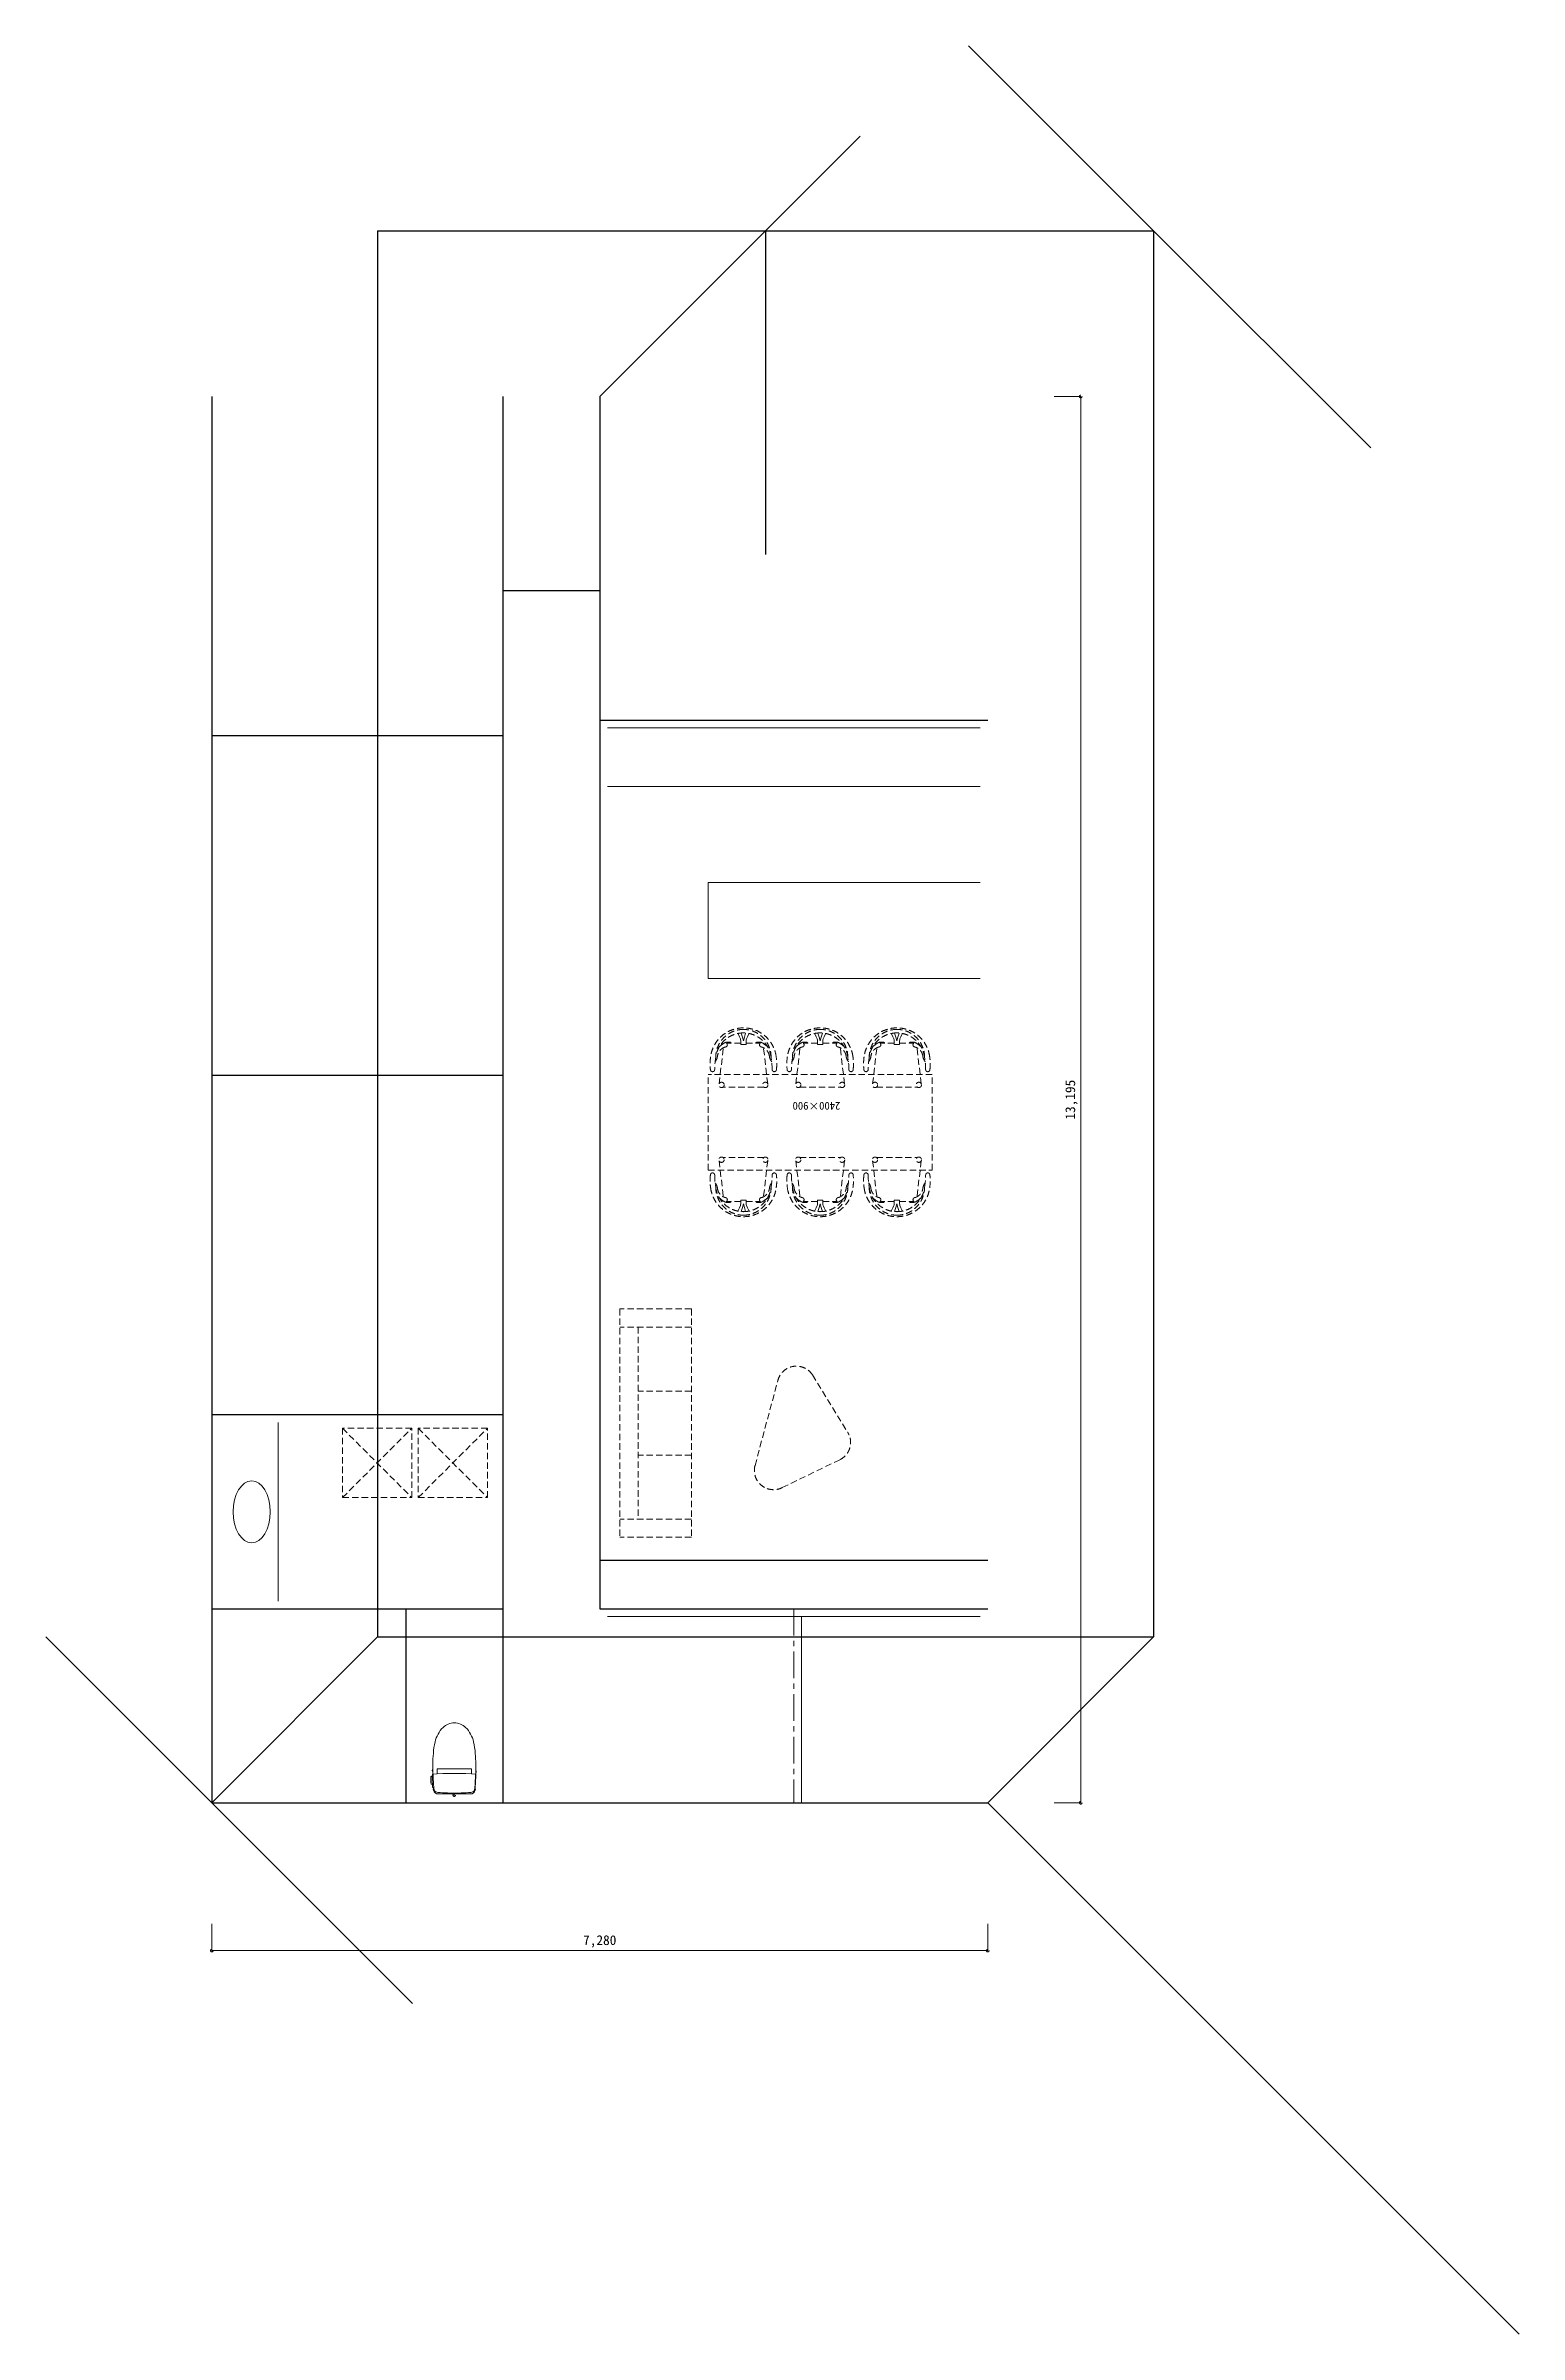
# Model space of a CAD drawing. Units: millimetres at full size, sheet at 1:50. Extents: x -18962 to 31470, y -20980 to 29837.
# Drawn here: x 17646 to 31470, y -13440 to 8032 of the extents above; entities that cross this region are included whole.
import ezdxf
from ezdxf.enums import TextEntityAlignment as Align

# ---------------------------------------------------------------- set-up
doc = ezdxf.new("R2010")
doc.units = ezdxf.units.MM
doc.header["$LTSCALE"] = 50
doc.header["$PDMODE"] = 32
doc.header["$PDSIZE"] = 25
doc.linetypes.add('CHAIN1', pattern=[8, 5, -1, 1, -1])
doc.linetypes.add('DASHED1', pattern=[1.8, 1.2, -0.6])
doc.layers.add('0-0', color=4, linetype='DASHED1', lineweight=9)
doc.styles.add('ＭＳ ゴシック', font='')
doc.styles.get('ＭＳ ゴシック').set_extended_font_data('MS Gothic')

msp = doc.modelspace()

# ---------------------------------------------------------------- texts
at = {"layer": '0-0', "style": 'ＭＳ ゴシック'}
for s, height, rotation, p in [('13,195', 91.64, 90, (27331.24, -2044.08)), ('2400×900', 73.31, 180, (25101.32, -1857.09))]:
    msp.add_text(s, height=height, rotation=rotation, dxfattribs=at).set_placement(p, align=Align.BOTTOM_LEFT)
msp.add_text('7,280', height=91.64, dxfattribs=at).set_placement((22687.78, -9816.24), align=Align.BOTTOM_LEFT)

# ---------------------------------------------------------------- linework, layer by layer
at = {"layer": '0-0', "color": 7, "linetype": 'Continuous', "lineweight": 25}
for p, q in [((28039.66, 6296.56), (26304.42, 8031.8)), ((22844.03, 4740.92), (25285.6, 7182.49)), ((20759.66, 6296.56), (28039.66, 6296.56)), ((20759.66, 6296.56), (20759.66, -6898.44)), ((24399.66, 6296.56), (24399.66, 3259.06)), ((28039.66, 6296.56), (28039.66, -6898.44)), ((28039.66, 6296.56), (30077.67, 4258.55)), ((19204.03, 4740.92), (19204.03, -8454.08)), ((21934.03, 4740.92), (21934.03, -8454.08)), ((22844.03, 4740.92), (22844.03, -6634.08)), ((21934.03, 2920.92), (22844.03, 2920.92)), ((21934.03, 1555.92), (19204.03, 1555.92)), ((22844.03, 1703.42), (26484.03, 1703.42)), ((21934.03, -1629.08), (19204.03, -1629.08)), ((21934.03, -4814.08), (19204.03, -4814.08)), ((22844.03, -6179.08), (26484.03, -6179.08)), ((19204.03, -6634.08), (21934.03, -6634.08)), ((21024.03, -6634.08), (21024.03, -8454.08)), ((22844.03, -6634.08), (26484.03, -6634.08)), ((19204.03, -8454.08), (17645.94, -6895.99)), ((19204.03, -8454.08), (20759.66, -6898.44)), ((20759.66, -6898.44), (28039.66, -6898.44)), ((26484.03, -8454.08), (28039.66, -6898.44)), ((19204.03, -8454.08), (26484.03, -8454.08)), ((19204.03, -8454.08), (21087.1, -10337.15)), ((26484.03, -8454.08), (31470.4, -13440.45))]:
    msp.add_line(p, q, dxfattribs=at)
at = {"layer": '0-0', "color": 6, "linetype": 'Continuous'}
for p, q in [((27356.24, 4740.92), (27106.24, 4740.92)), ((27356.24, -8454.08), (27356.24, 4740.92)), ((21275.03, -8142.96), (21276.87, -8142.96)), ((21275.03, -8158.96), (21277.21, -8158.96)), ((21276.55, -8110.03), (21276.67, -8090.49)), ((21276.74, -8134.44), (21276.55, -8110.03)), ((21277.22, -8159.19), (21276.74, -8134.44)), ((21277.28, -8182.97), (21277, -8158.96)), ((21318.53, -8138.19), (21318.53, -8181.57)), ((21320.17, -8136.49), (21380.01, -8134.94)), ((21578.05, -8134.94), (21637.88, -8136.49)), ((21639.53, -8181.57), (21639.53, -8138.19)), ((21680.84, -8159.19), (21680.62, -8167.1)), ((21681.32, -8134.44), (21680.84, -8159.19)), ((21683.03, -8152.96), (21680.98, -8152.96)), ((21681.5, -8110.03), (21681.32, -8134.44)), ((21681.38, -8090.49), (21681.5, -8110.03)), ((21683.03, -8152.96), (21683.03, -8168.96)), ((21258.19, -8223.82), (21260.22, -8265.36)), ((21269.07, -8208.71), (21260.78, -8208.71)), ((21272.56, -8280.21), (21264.2, -8280.21)), ((21269.72, -8202.46), (21269.69, -8201.37)), ((21269.74, -8202.48), (21269.72, -8202.46)), ((21269.89, -8208.28), (21269.78, -8204.64)), ((21270.39, -8214.41), (21270.77, -8223.68)), ((21274.78, -8299.94), (21273.4, -8280.74)), ((21275.05, -8303.45), (21274.89, -8301.47)), ((21316.56, -8183.57), (21282.19, -8184.17)), ((21283.03, -8321.96), (21284.8, -8321.96)), ((21283.03, -8337.96), (21286.41, -8337.96)), ((21286.19, -8307), (21284.33, -8282.31)), ((21285.16, -8324.32), (21285, -8322.67)), ((21287.27, -8319.88), (21286.19, -8307)), ((21286.38, -8337.21), (21286.43, -8337.77)), ((21370.42, -8178.18), (21320.18, -8177.48)), ((21325.64, -8371.46), (21479.03, -8371.46)), ((21479.03, -8178.9), (21370.42, -8178.18)), ((21587.63, -8178.18), (21479.03, -8178.9)), ((21479.03, -8371.46), (21632.41, -8371.46)), ((21637.87, -8177.48), (21587.63, -8178.18)), ((21675.86, -8184.17), (21641.49, -8183.57)), ((21671.86, -8307), (21670.78, -8319.88)), ((21671.62, -8337.77), (21671.67, -8337.21)), ((21671.64, -8337.96), (21674.53, -8337.96)), ((21673.73, -8282.31), (21671.86, -8307)), ((21673.06, -8322.67), (21672.89, -8324.32)), ((21674.53, -8321.96), (21673.25, -8321.96)), ((21677.46, -8267.7), (21677.27, -8270.73)), ((21679.6, -8224.36), (21679.49, -8227.11)), ((21683.03, -8168.96), (21680.74, -8168.96)), ((27356.24, -8454.08), (27106.24, -8454.08)), ((19204.03, -9841.24), (19204.03, -9591.24)), ((26484.03, -9841.24), (26484.03, -9591.24)), ((19204.03, -9841.24), (26484.03, -9841.24))]:
    msp.add_line(p, q, dxfattribs=at)
at = {"layer": '0-0', "color": 3, "linetype": 'Continuous'}
for p, q in [((22916.53, 1630.92), (26411.53, 1630.92)), ((22916.53, 1080.92), (26411.53, 1080.92)), ((23861.53, -719.08), (26411.53, -719.08)), ((19826.53, -6561.58), (19826.53, -4886.58)), ((22916.53, -6706.58), (26411.53, -6706.58)), ((24736.53, -6706.58), (24736.53, -8454.08))]:
    msp.add_line(p, q, dxfattribs=at)
at = {"layer": '0-0'}
for p, q in [((24141.6, -1239.93), (24154.52, -1266.84)), ((24154.52, -1266.84), (24163, -1286.89)), ((24163, -1286.89), (24165.53, -1296.05)), ((24182.67, -1271.06), (24170.5, -1233.08)), ((24191.53, -1305.21), (24182.67, -1271.06)), ((24191.53, -1305.21), (24200.38, -1271.06)), ((24200.38, -1271.06), (24212.56, -1233.08)), ((24220.06, -1286.89), (24217.52, -1296.05)), ((24228.53, -1266.84), (24220.06, -1286.89)), ((24241.45, -1239.93), (24228.53, -1266.84)), ((24861.6, -1239.93), (24874.52, -1266.84)), ((24874.52, -1266.84), (24883, -1286.89)), ((24883, -1286.89), (24885.54, -1296.05)), ((24902.68, -1271.06), (24890.5, -1233.08)), ((24911.53, -1305.21), (24902.68, -1271.06)), ((24911.53, -1305.21), (24920.38, -1271.06)), ((24920.38, -1271.06), (24932.56, -1233.08)), ((24940.06, -1286.89), (24937.52, -1296.05)), ((24948.53, -1266.84), (24940.06, -1286.89)), ((24961.45, -1239.93), (24948.53, -1266.84)), ((25581.6, -1239.93), (25594.52, -1266.84)), ((25594.52, -1266.84), (25603, -1286.89)), ((25603, -1286.89), (25605.53, -1296.05)), ((25622.67, -1271.06), (25610.5, -1233.08)), ((25631.53, -1305.21), (25622.67, -1271.06)), ((25631.53, -1305.21), (25640.38, -1271.06)), ((25640.38, -1271.06), (25652.56, -1233.08)), ((25660.06, -1286.89), (25657.52, -1296.05)), ((25668.53, -1266.84), (25660.06, -1286.89)), ((25681.45, -1239.93), (25668.53, -1266.84)), ((23963.39, -1707.43), (24003, -1372.54)), ((24166.71, -1326.82), (24032.74, -1326.82)), ((24036.43, -1317.16), (24065.79, -1317.57)), ((24166.14, -1304.32), (24165.53, -1296.05)), ((24166.73, -1337.65), (24166.14, -1304.32)), ((24216.57, -1337.65), (24166.73, -1337.65)), ((24216.33, -1337.65), (24216.91, -1304.32)), ((24216.34, -1326.82), (24350.32, -1326.82)), ((24216.91, -1304.32), (24217.52, -1296.05)), ((24346.62, -1317.16), (24317.26, -1317.57)), ((24419.66, -1707.43), (24380.05, -1372.54)), ((24683.4, -1707.43), (24723, -1372.54)), ((24886.71, -1326.82), (24752.74, -1326.82)), ((24756.44, -1317.16), (24785.8, -1317.57)), ((24886.15, -1304.32), (24885.54, -1296.05)), ((24886.73, -1337.65), (24886.15, -1304.32)), ((24886.48, -1337.65), (24936.33, -1337.65)), ((24936.33, -1337.65), (24936.91, -1304.32)), ((24936.34, -1326.82), (25070.32, -1326.82)), ((24936.91, -1304.32), (24937.52, -1296.05)), ((25066.62, -1317.16), (25037.26, -1317.57)), ((25139.66, -1707.43), (25100.06, -1372.54)), ((25403.39, -1707.43), (25443, -1372.54)), ((25606.71, -1326.82), (25472.74, -1326.82)), ((25476.43, -1317.16), (25505.79, -1317.57)), ((25606.14, -1304.32), (25605.53, -1296.05)), ((25606.73, -1337.65), (25606.14, -1304.32)), ((25606.48, -1337.65), (25656.33, -1337.65)), ((25656.33, -1337.65), (25656.91, -1304.32)), ((25656.34, -1326.82), (25790.32, -1326.82)), ((25656.91, -1304.32), (25657.52, -1296.05)), ((25786.62, -1317.16), (25757.26, -1317.57)), ((25859.66, -1707.43), (25820.05, -1372.54)), ((23861.53, -2519.08), (23861.53, -1619.08)), ((25961.53, -1619.08), (23861.53, -1619.08)), ((25961.53, -2519.08), (25961.53, -1619.08)), ((24383.55, -1739.08), (23999.5, -1739.08)), ((24719.5, -1739.08), (25103.56, -1739.08)), ((25439.5, -1739.08), (25823.55, -1739.08)), ((23861.53, -2519.08), (25961.53, -2519.08)), ((23963.39, -2430.72), (24003, -2765.62)), ((24383.55, -2399.08), (23999.5, -2399.08)), ((24419.66, -2430.72), (24380.05, -2765.62)), ((24683.4, -2430.72), (24723, -2765.62)), ((24719.5, -2399.08), (25103.56, -2399.08)), ((25139.66, -2430.72), (25100.06, -2765.62)), ((25403.39, -2430.72), (25443, -2765.62)), ((25439.5, -2399.08), (25823.55, -2399.08)), ((25859.66, -2430.72), (25820.05, -2765.62)), ((24166.71, -2811.34), (24032.74, -2811.34)), ((24036.43, -2821), (24065.79, -2820.58)), ((24141.6, -2898.22), (24154.52, -2871.31)), ((24154.52, -2871.31), (24163, -2851.26)), ((24163, -2851.26), (24165.53, -2842.1)), ((24166.14, -2833.83), (24165.53, -2842.1)), ((24166.73, -2800.5), (24166.14, -2833.83)), ((24216.57, -2800.5), (24166.73, -2800.5)), ((24182.67, -2867.09), (24170.5, -2905.07)), ((24191.53, -2832.94), (24182.67, -2867.09)), ((24191.53, -2832.94), (24200.38, -2867.09)), ((24200.38, -2867.09), (24212.56, -2905.07)), ((24216.33, -2800.5), (24216.91, -2833.83)), ((24216.34, -2811.34), (24350.32, -2811.34)), ((24216.91, -2833.83), (24217.52, -2842.1)), ((24220.06, -2851.26), (24217.52, -2842.1)), ((24228.53, -2871.31), (24220.06, -2851.26)), ((24241.45, -2898.22), (24228.53, -2871.31)), ((24346.62, -2821), (24317.26, -2820.58)), ((24886.71, -2811.34), (24752.74, -2811.34)), ((24756.44, -2821), (24785.8, -2820.58)), ((24861.6, -2898.22), (24874.52, -2871.31)), ((24874.52, -2871.31), (24883, -2851.26)), ((24883, -2851.26), (24885.54, -2842.1)), ((24886.15, -2833.83), (24885.54, -2842.1)), ((24886.73, -2800.5), (24886.15, -2833.83)), ((24886.48, -2800.5), (24936.33, -2800.5)), ((24902.68, -2867.09), (24890.5, -2905.07)), ((24911.53, -2832.94), (24902.68, -2867.09)), ((24911.53, -2832.94), (24920.38, -2867.09)), ((24920.38, -2867.09), (24932.56, -2905.07)), ((24936.33, -2800.5), (24936.91, -2833.83)), ((24936.34, -2811.34), (25070.32, -2811.34)), ((24936.91, -2833.83), (24937.52, -2842.1)), ((24940.06, -2851.26), (24937.52, -2842.1)), ((24948.53, -2871.31), (24940.06, -2851.26)), ((24961.45, -2898.22), (24948.53, -2871.31)), ((25066.62, -2821), (25037.26, -2820.58)), ((25606.71, -2811.34), (25472.74, -2811.34)), ((25476.43, -2821), (25505.79, -2820.58)), ((25581.6, -2898.22), (25594.52, -2871.31)), ((25594.52, -2871.31), (25603, -2851.26)), ((25603, -2851.26), (25605.53, -2842.1)), ((25606.14, -2833.83), (25605.53, -2842.1)), ((25606.73, -2800.5), (25606.14, -2833.83)), ((25606.48, -2800.5), (25656.33, -2800.5)), ((25622.67, -2867.09), (25610.5, -2905.07)), ((25631.53, -2832.94), (25622.67, -2867.09)), ((25631.53, -2832.94), (25640.38, -2867.09)), ((25640.38, -2867.09), (25652.56, -2905.07)), ((25656.33, -2800.5), (25656.91, -2833.83)), ((25656.34, -2811.34), (25790.32, -2811.34)), ((25656.91, -2833.83), (25657.52, -2842.1)), ((25660.06, -2851.26), (25657.52, -2842.1)), ((25668.53, -2871.31), (25660.06, -2851.26)), ((25681.45, -2898.22), (25668.53, -2871.31)), ((25786.62, -2821), (25757.26, -2820.58)), ((23031.98, -3820.74), (23031.98, -5962.74)), ((23702.98, -3820.74), (23031.98, -3820.74)), ((23702.98, -3991.74), (23031.98, -3991.74)), ((23202.98, -3991.74), (23202.98, -5791.74)), ((24300.31, -5289.61), (24514.45, -4490.46)), ((24839.49, -4439.34), (25168.35, -4975.39)), ((23702.98, -4591.74), (23202.98, -4591.74)), ((20429.75, -5589.89), (21079.75, -4939.89)), ((20429.75, -4939.89), (21079.75, -5589.89)), ((21140.35, -5589.89), (21790.35, -4939.89)), ((21140.35, -4939.89), (21790.35, -5589.89)), ((23702.98, -5191.74), (23202.98, -5191.74)), ((24556.25, -5496.4), (25099.25, -5233.29)), ((23702.98, -5791.74), (23031.98, -5791.74))]:
    msp.add_line(p, q, dxfattribs=at)
at = {"layer": '0-0', "linetype": 'CHAIN1'}
msp.add_line((24664.03, -6634.08), (24664.03, -8454.08), dxfattribs=at)
at = {"layer": '0-0', "color": 3, "linetype": 'Continuous'}
msp.add_lwpolyline([(23861.53, -719.08), (23861.53, 180.92), (26411.53, 180.92)], dxfattribs=at)
at = {"layer": '0-0'}
msp.add_lwpolyline([(23702.98, -3820.74), (23702.98, -5962.74), (23031.98, -5962.74)], dxfattribs=at)
for points in [[(21079.75, -5589.89), (21079.75, -4939.89), (20429.75, -4939.89), (20429.75, -5589.89)], [(21790.35, -5589.89), (21790.35, -4939.89), (21140.35, -4939.89), (21140.35, -5589.89)]]:
    msp.add_lwpolyline(points, close=True, dxfattribs=at)
at = {"layer": '0-0', "color": 6, "linetype": 'Continuous'}
for points in [[(21286.38, -8337.21), (21286.25, -8335.92), (21285.96, -8332.53)], [(21672.09, -8332.53), (21671.8, -8335.92), (21671.67, -8337.21)]]:
    msp.add_lwpolyline(points, dxfattribs=at)
at = {"layer": '0-0'}
for centre in [(23986.05, -1718), (24397, -1718), (24706.05, -1718), (25117, -1718), (25426.05, -1718), (25837, -1718), (23986.05, -2420.15), (24397, -2420.15), (24706.05, -2420.15), (25117, -2420.15), (25426.05, -2420.15), (25837, -2420.15)]:
    msp.add_circle(centre, 25, dxfattribs=at)
at = {"layer": '0-0', "color": 6, "linetype": 'Continuous'}
msp.add_circle((21479.03, -8381.58), 2, dxfattribs=at)
at = {"layer": '0-0'}
for centre, radius, start, end in [((24191.53, -1493.2), 310, 90, 172.9598), ((24194.27, -1459.59), 262.58, 90.59777, 180.57094), ((24191.53, -1492.52), 262, 90, 172.64014), ((24191.53, -1493.2), 310, 7.0402, 90), ((24188.79, -1459.59), 262.58, 359.42906, 89.40223), ((24191.53, -1492.52), 262, 7.35986, 90), ((24911.53, -1493.2), 310, 90, 172.9598), ((24914.27, -1459.59), 262.58, 90.59777, 180.57094), ((24911.53, -1492.52), 262, 90, 172.64014), ((24911.53, -1493.2), 310, 7.0402, 90), ((24908.79, -1459.59), 262.58, 359.42906, 89.40223), ((24911.53, -1492.52), 262, 7.35986, 90), ((25631.53, -1493.2), 310, 90, 172.9598), ((25634.27, -1459.59), 262.58, 90.59777, 180.57094), ((25631.53, -1492.52), 262, 90, 172.64014), ((25631.53, -1493.2), 310, 7.0402, 90), ((25628.79, -1459.59), 262.58, 359.42906, 89.40223), ((25631.53, -1492.52), 262, 7.35986, 90), ((24328.82, -1522.38), 450, 171.41427, 186.61346), ((24621.8, -1579.56), 700, 170.35126, 179.56594), ((23853.15, -1439.64), 95, 320.07835, 354.33562), ((24051.75, -1463), 105, 107.24832, 172.34607), ((24169.55, -1592.17), 310, 120.2065, 130.79542), ((24039.42, -1367.07), 50, 93.42574, 118.9416), ((24020.62, -1342.72), 20, 269.99997, 52.69757), ((24063.51, -1331.38), 14, 19.03224, 79.03224), ((24319.54, -1331.38), 14, 100.96776, 160.96776), ((24362.44, -1342.72), 20, 127.30243, 270.00003), ((24343.63, -1367.07), 50, 61.0584, 86.57426), ((24331.3, -1463), 105, 7.65393, 72.75168), ((24213.51, -1592.17), 310, 49.20458, 59.7935), ((24529.9, -1439.64), 95, 185.66438, 219.92165), ((23761.26, -1579.56), 700, 0.43406, 9.64874), ((24054.23, -1522.38), 450, 353.38654, 8.58573), ((25048.82, -1522.38), 450, 171.41427, 186.61346), ((25341.8, -1579.56), 700, 170.35126, 179.56594), ((24573.15, -1439.64), 95, 320.07835, 354.33562), ((24771.75, -1463), 105, 107.24832, 172.34607), ((24889.55, -1592.17), 310, 120.2065, 130.79542), ((24759.42, -1367.07), 50, 93.42574, 118.9416), ((24740.62, -1342.72), 20, 269.99997, 52.69757), ((24783.51, -1331.38), 14, 19.03224, 79.03224), ((25039.54, -1331.38), 14, 100.96776, 160.96776), ((25082.44, -1342.72), 20, 127.30243, 270.00003), ((25063.64, -1367.07), 50, 61.0584, 86.57426), ((25051.31, -1463), 105, 7.65393, 72.75168), ((24933.51, -1592.17), 310, 49.20458, 59.7935), ((25249.91, -1439.64), 95, 185.66438, 219.92165), ((24481.26, -1579.56), 700, 0.43406, 9.64874), ((24774.23, -1522.38), 450, 353.38654, 8.58573), ((25768.82, -1522.38), 450, 171.41427, 186.61346), ((26061.8, -1579.56), 700, 170.35126, 179.56594), ((25293.15, -1439.64), 95, 320.07835, 354.33562), ((25491.75, -1463), 105, 107.24832, 172.34607), ((25609.55, -1592.17), 310, 120.2065, 130.79542), ((25479.42, -1367.07), 50, 93.42574, 118.9416), ((25460.62, -1342.72), 20, 269.99997, 52.69757), ((25503.51, -1331.38), 14, 19.03224, 79.03224), ((25759.54, -1331.38), 14, 100.96776, 160.96776), ((25802.44, -1342.72), 20, 127.30243, 270.00003), ((25783.63, -1367.07), 50, 61.0584, 86.57426), ((25771.3, -1463), 105, 7.65393, 72.75168), ((25653.51, -1592.17), 310, 49.20458, 59.7935), ((25969.9, -1439.64), 95, 185.66438, 219.92165), ((25201.26, -1579.56), 700, 0.43406, 9.64874), ((25494.23, -1522.38), 450, 353.38654, 8.58573), ((23901.82, -1574.24), 20, 179.92608, 359.95367), ((24481.24, -1574.24), 20, 180.04633, 0.07392), ((24621.82, -1574.24), 20, 179.92608, 359.95367), ((25201.24, -1574.24), 20, 180.04633, 0.07392), ((25341.82, -1574.24), 20, 179.92608, 359.95367), ((25921.24, -1574.24), 20, 180.04633, 0.07392), ((24328.82, -2615.77), 450, 173.38654, 188.58573), ((23901.82, -2563.92), 20, 0.04633, 180.07392), ((24621.8, -2558.6), 700, 180.43406, 189.64874), ((23761.26, -2558.6), 700, 350.35126, 359.56594), ((24481.24, -2563.92), 20, 359.92608, 179.95367), ((24054.23, -2615.77), 450, 351.41427, 6.61346), ((25048.82, -2615.77), 450, 173.38654, 188.58573), ((24621.82, -2563.92), 20, 0.04633, 180.07392), ((25341.8, -2558.6), 700, 180.43406, 189.64874), ((24481.26, -2558.6), 700, 350.35126, 359.56594), ((25201.24, -2563.92), 20, 359.92608, 179.95367), ((24774.23, -2615.77), 450, 351.41427, 6.61346), ((25768.82, -2615.77), 450, 173.38654, 188.58573), ((25341.82, -2563.92), 20, 0.04633, 180.07392), ((26061.8, -2558.6), 700, 180.43406, 189.64874), ((25201.26, -2558.6), 700, 350.35126, 359.56594), ((25921.24, -2563.92), 20, 359.92608, 179.95367), ((25494.23, -2615.77), 450, 351.41427, 6.61346), ((24191.53, -2644.95), 310, 187.0402, 270), ((23853.15, -2698.51), 95, 5.66438, 39.92165), ((24194.27, -2678.56), 262.58, 179.42906, 269.40223), ((24191.53, -2645.63), 262, 187.35986, 270), ((24051.75, -2675.15), 105, 187.65393, 252.75168), ((24169.55, -2545.98), 310, 229.20458, 239.7935), ((24020.62, -2795.43), 20, 307.30243, 90.00003), ((24188.79, -2678.56), 262.58, 270.59777, 0.57094), ((24191.53, -2645.63), 262, 270, 352.64014), ((24191.53, -2644.95), 310, 270, 352.9598), ((24362.44, -2795.43), 20, 89.99997, 232.69757), ((24331.3, -2675.15), 105, 287.24832, 352.34607), ((24213.51, -2545.98), 310, 300.2065, 310.79542), ((24529.9, -2698.51), 95, 140.07835, 174.33562), ((24911.53, -2644.95), 310, 187.0402, 270), ((24573.15, -2698.51), 95, 5.66438, 39.92165), ((24914.27, -2678.56), 262.58, 179.42906, 269.40223), ((24911.53, -2645.63), 262, 187.35986, 270), ((24771.75, -2675.15), 105, 187.65393, 252.75168), ((24889.55, -2545.98), 310, 229.20458, 239.7935), ((24740.62, -2795.43), 20, 307.30243, 90.00003), ((24908.79, -2678.56), 262.58, 270.59777, 0.57094), ((24911.53, -2645.63), 262, 270, 352.64014), ((24911.53, -2644.95), 310, 270, 352.9598), ((25082.44, -2795.43), 20, 89.99997, 232.69757), ((25051.31, -2675.15), 105, 287.24832, 352.34607), ((24933.51, -2545.98), 310, 300.2065, 310.79542), ((25249.91, -2698.51), 95, 140.07835, 174.33562), ((25631.53, -2644.95), 310, 187.0402, 270), ((25293.15, -2698.51), 95, 5.66438, 39.92165), ((25634.27, -2678.56), 262.58, 179.42906, 269.40223), ((25631.53, -2645.63), 262, 187.35986, 270), ((25491.75, -2675.15), 105, 187.65393, 252.75168), ((25609.55, -2545.98), 310, 229.20458, 239.7935), ((25460.62, -2795.43), 20, 307.30243, 90.00003), ((25628.79, -2678.56), 262.58, 270.59777, 0.57094), ((25631.53, -2645.63), 262, 270, 352.64014), ((25631.53, -2644.95), 310, 270, 352.9598), ((25802.44, -2795.43), 20, 89.99997, 232.69757), ((25771.3, -2675.15), 105, 287.24832, 352.34607), ((25653.51, -2545.98), 310, 300.2065, 310.79542), ((25969.9, -2698.51), 95, 140.07835, 174.33562), ((24039.42, -2771.08), 50, 241.0584, 266.57426), ((24063.51, -2806.77), 14, 280.96776, 340.96776), ((24319.54, -2806.77), 14, 199.03224, 259.03224), ((24343.63, -2771.08), 50, 273.42574, 298.9416), ((24759.42, -2771.08), 50, 241.0584, 266.57426), ((24783.51, -2806.77), 14, 280.96776, 340.96776), ((25039.54, -2806.77), 14, 199.03224, 259.03224), ((25063.64, -2771.08), 50, 273.42574, 298.9416), ((25479.42, -2771.08), 50, 241.0584, 266.57426), ((25503.51, -2806.77), 14, 280.96776, 340.96776), ((25759.54, -2806.77), 14, 199.03224, 259.03224), ((25783.63, -2771.08), 50, 273.42574, 298.9416), ((24688.31, -4537.04), 180, 32.87344, 165), ((25017.17, -5073.09), 180, 297.12656, 32.87344), ((24474.18, -5336.2), 180, 165, 297.12656)]:
    msp.add_arc(centre, radius, start, end, dxfattribs=at)
at = {"layer": '0-0', "color": 6, "linetype": 'Continuous'}
for centre, radius, start, end in [((21479.17, -7853.51), 150.05, 90.0549, 134.89546), ((21478.88, -7853.51), 150.05, 45.10454, 89.9451), ((22081.61, -8054.48), 801.91, 167.67638, 175.415), ((21569.34, -7944.15), 277.9, 134.87401, 167.35631), ((21388.72, -7944.15), 277.9, 12.64369, 45.12599), ((20876.44, -8054.48), 801.91, 4.585, 12.32362), ((21286.58, -8150.96), 14.05, 145.29195, 214.70805), ((23101.02, -8142.26), 1825.08, 175.22613, 178.37446), ((21320.23, -8138.19), 1.7, 91.83905, 180.04023), ((21479.03, -13133.99), 5000.03, 90, 91.13475), ((21479.03, -13133.99), 5000.03, 88.86525, 90), ((21637.83, -8138.19), 1.7, 359.95977, 88.16095), ((19857.04, -8142.26), 1825.08, 1.62554, 4.77387), ((21671.48, -8160.96), 14.05, 325.29195, 34.70805), ((21303.13, -8221.62), 45, 164.29823, 182.80245), ((21260.78, -8209.71), 1, 90, 164.29823), ((21305.17, -8263.16), 45, 182.80245, 201.40254), ((21264.2, -8279.21), 1, 201.40254, 270), ((21269.09, -8207.79), 0.92, 268.76436, 314.88769), ((21286.97, -8201.03), 17.28, 134.52239, 181.14331), ((21391.18, -8200.92), 121.46, 180.73889, 181.75691), ((21269.75, -8203), 0.006, 16.22304, 174.34148), ((21269.13, -8207.75), 0.926, 311.36916, 349.57222), ((21274.57, -8208.55), 4.57, 170.9692, 172.01342), ((21270.56, -8207.89), 0.506, 159.35678, 173.63441), ((21269.78, -8207.88), 0.349, 359.07849, 28.62512), ((21256.92, -8208.99), 13.25, 2.88261, 4.79742), ((21129.74, -8216.83), 140.67, 0.98334, 3.46332), ((23273.36, -8147.47), 2004.04, 182.1794, 183.33095), ((21272.54, -8281.13), 0.917, 45.7968, 88.67375), ((20517.28, -8310.25), 756.85, 2.36133, 3.5104), ((21272.63, -8281.17), 0.887, 13.42325, 51.47644), ((21215.18, -8281.4), 58.36, 0.37253, 2.2954), ((21275.11, -8280.72), 1.64, 188.38829, 192.45396), ((21273.56, -8281.07), 0.048, 184.49604, 227.40471), ((21273.21, -8281.03), 0.322, 346.90926, 2.08873), ((21288.35, -8299.18), 13.59, 183.21226, 189.4005), ((21269.16, -8182.92), 8.12, 314.4741, 359.64746), ((21273.58, -8300.55), 1.6, 325.28252, 328.15821), ((21291.85, -8302.08), 16.86, 184.63319, 202.5315), ((21292.35, -8301.93), 17.38, 202.37378, 225.57953), ((21282.3, -8186.67), 2.49, 91.07491, 181.22404), ((23438.34, -8132.59), 2159.21, 181.43651, 182.87075), ((21221.03, -8383.21), 90.79, 47.55869, 49.33315), ((21294.58, -8329.96), 14.05, 145.29195, 214.70805), ((23431.79, -8132.9), 2152.65, 182.8711, 183.97985), ((21276.39, -8321.89), 8.18, 21.44503, 43.90959), ((21275.73, -8322.09), 8.88, 0.84061, 21.13073), ((21284.75, -8322.04), 0.088, 18.67686, 54.52148), ((21283.75, -8322.44), 1.17, 15.35414, 21.7495), ((21280.62, -8323.36), 4.43, 8.89606, 16.05935), ((21019.12, -8354.48), 267.74, 4.70249, 6.46806), ((21325.63, -8331.48), 39.99, 189.33654, 270.01938), ((21286.42, -8337.94), 0.021, 257.06657, 3.79452), ((21285.45, -8337.88), 0.991, 356.22287, 6.25553), ((21329.29, -8316.15), 42.19, 185.07679, 204.83751), ((21328.47, -8316.7), 41.21, 204.62459, 236.41722), ((21326.91, -8318.99), 38.43, 236.46083, 265.6692), ((21316.53, -8181.57), 2, 270.99997, 359.99999), ((21320.48, -8175.63), 1.96, 179.68923, 227.95313), ((21320.22, -8175.89), 1.58, 228.8529, 268.74277), ((21475.96, -6313.83), 2049.12, 265.74739, 268.27772), ((21478.96, -6226.43), 2136.58, 268.26767, 270.00176), ((21479.09, -6226.43), 2136.58, 269.99824, 271.73233), ((21482.09, -6313.83), 2049.12, 271.72228, 274.25261), ((21632.43, -8331.48), 39.99, 269.98062, 350.66346), ((21631.14, -8318.99), 38.43, 274.3308, 303.53917), ((21637.84, -8175.89), 1.58, 271.25723, 311.1471), ((21637.57, -8175.63), 1.96, 312.04687, 0.31077), ((21641.53, -8181.57), 2, 180.00001, 269.00003), ((21629.58, -8316.7), 41.21, 303.58278, 335.37541), ((21628.76, -8316.15), 42.19, 335.16249, 354.92321), ((21672.6, -8337.88), 0.991, 173.74447, 183.77713), ((21671.64, -8337.94), 0.021, 176.20548, 282.93343), ((21938.93, -8354.48), 267.74, 173.53194, 175.29751), ((21677.43, -8323.36), 4.43, 163.94065, 171.10394), ((21674.3, -8322.44), 1.17, 158.2505, 164.64586), ((21673.3, -8322.04), 0.088, 125.47852, 161.32314), ((19681.09, -8147.28), 2000, 354.98921, 356.46095), ((19526.27, -8132.9), 2152.65, 356.02015, 357.1289), ((21662.98, -8329.96), 14.05, 325.29195, 34.70805), ((21675.75, -8186.67), 2.49, 358.77596, 88.92509), ((19519.72, -8132.59), 2159.21, 357.12925, 358.56349), ((19681.09, -8147.28), 2000, 356.54811, 357.71222), ((19681.09, -8147.28), 2000, 357.79123, 359.37871), ((21663.03, -8169.44), 17.75, 4.2672, 7.57207), ((21674.46, -8167.85), 6.27, 350.97262, 357.52251), ((21680.76, -8168.86), 0.108, 166.8185, 257.16534), ((21680.74, -8168.85), 0.118, 267.61326, 270.05573)]:
    msp.add_arc(centre, radius, start, end, dxfattribs=at)
at = {"layer": '0-0', "color": 3, "linetype": 'Continuous'}
msp.add_ellipse((19578.18, -5724.08), major_axis=(0, 290.33), ratio=0.6, dxfattribs=at)
at = {"layer": '0-0', "color": 6}
for p in [(27356.24, 4740.92), (21479.03, -8381.58), (27356.24, -8454.08), (19204.03, -9841.24), (26484.03, -9841.24)]:
    msp.add_point(p, dxfattribs=at)

msp.set_redraw_order([(e.dxf.handle, doc.entitydb.next_handle()) for e in msp.query("TEXT MTEXT ATTDEF DIMENSION ARC_DIMENSION")])  # texts and dimensions are drawn at this point

doc.saveas('drawing.dxf')
